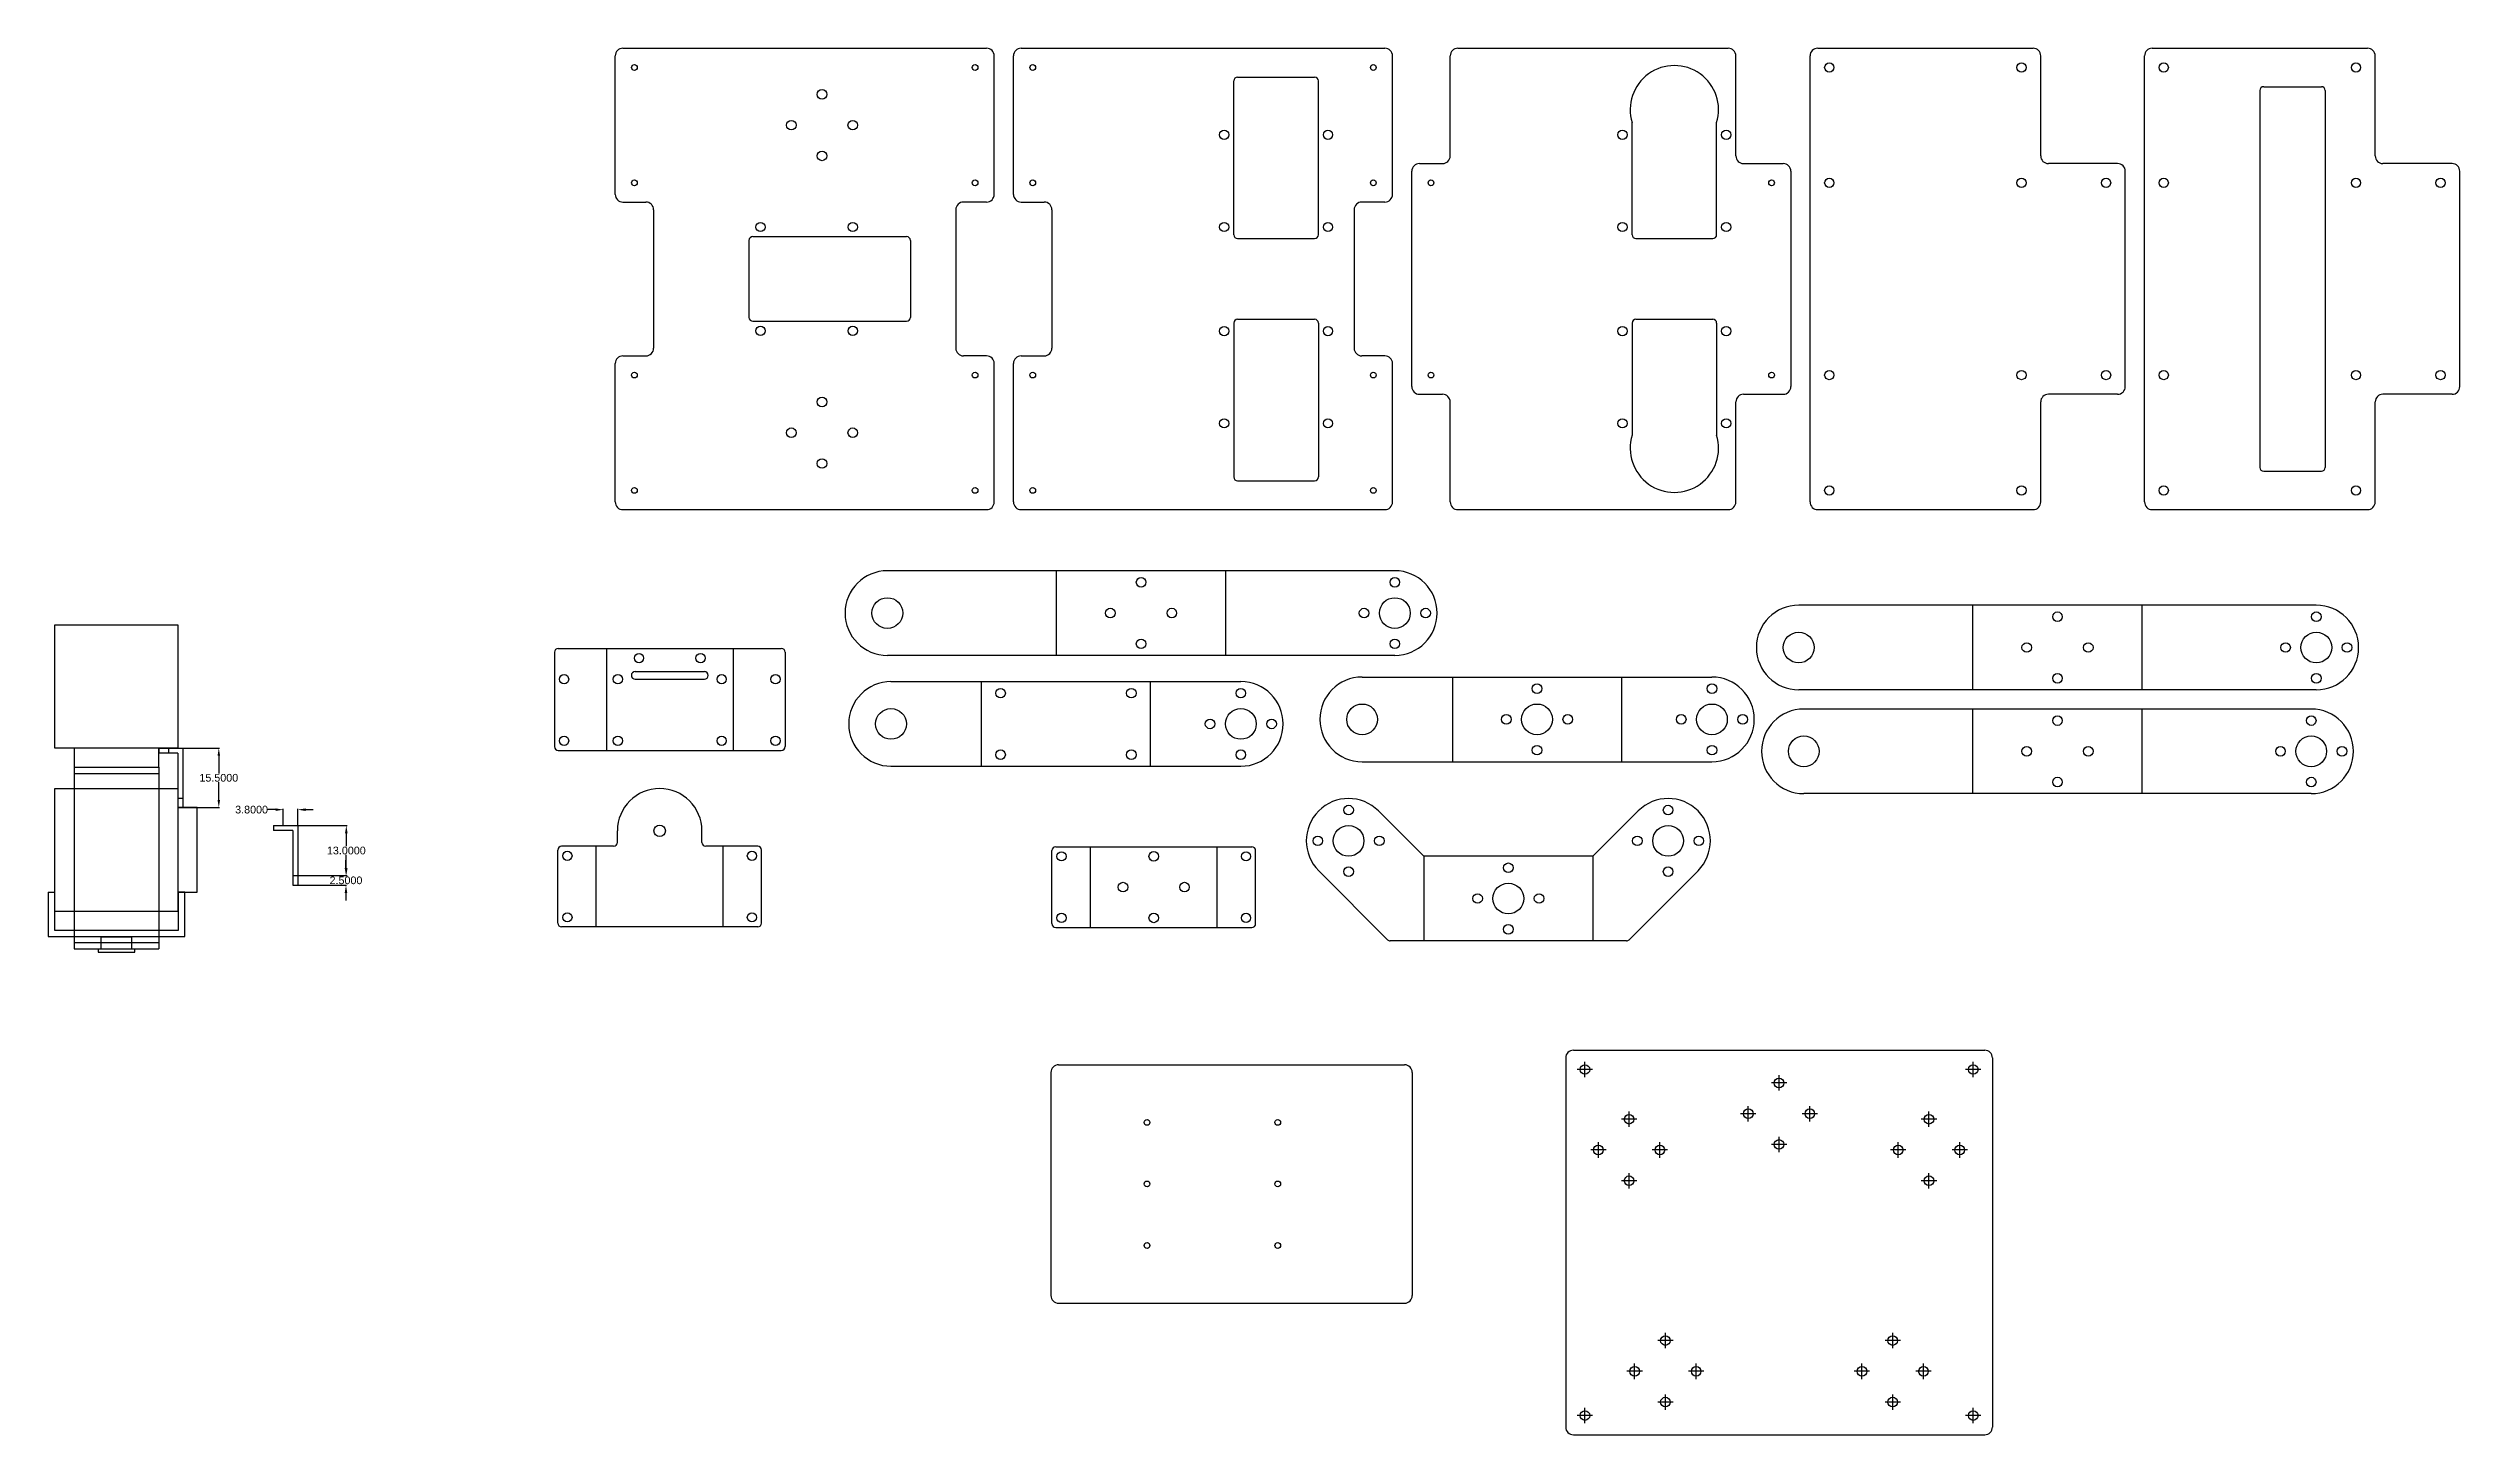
# Model space of a CAD drawing. Header units: millimetres. Extents: x -23 to 1143, y 66 to 426.
# Drawn here: x -23 to 605, y 66 to 426 of the extents above; entities that cross this region are included whole.
import ezdxf

# ---------------------------------------------------------------- set-up
doc = ezdxf.new("R2010")
doc.units = ezdxf.units.MM
doc.header["$MEASUREMENT"] = 0
doc.styles.get("Standard").update_dxf_attribs({"font": 'arial.ttf'})
doc.dimstyles.get("Standard").update_dxf_attribs({"dimtxt": 2, "dimasz": 2, "dimexe": 0.18, "dimexo": 0.0625, "dimgap": 0.09, "dimtad": 0, "dimtih": 1, "dimtoh": 1, "dimdec": 4, "dimzin": 0, "dimdsep": 46, "dimtxsty": 'Standard', "dimcen": 0.09, "dimadec": 0, "dimazin": 0, "dimtfac": 1, "dimtdec": 4, "dimtofl": 0, "dimtmove": 0, "dimatfit": 3, "dimfxl": 1, "dimtolj": 1, "dimtzin": 0, "dimarcsym": 0})

msp = doc.modelspace()

# ---------------------------------------------------------------- blocks, each defined once
blk = doc.blocks.new('*D4')
at = {"color": 0, "lineweight": -2}
for p, q in [((36.41, 228.16), (34.41, 228.16)), ((38.41, 224.08), (38.41, 228.34)), ((42.21, 224.08), (42.21, 228.34)), ((44.21, 228.16), (46.21, 228.16))]:
    blk.add_line(p, q, dxfattribs=at)
at = {"color": 0}
for points in [[(36.41, 228.49), (36.41, 227.82), (38.41, 228.16)], [(44.21, 228.49), (44.21, 227.82), (42.21, 228.16)]]:
    blk.add_solid(points, dxfattribs=at)
at = {"layer": 'Defpoints', "color": 0}
for p in [(38.41, 228.16), (38.41, 224.02), (42.21, 224.02)]:
    blk.add_point(p, dxfattribs=at)
at = {"color": 0, "insert": (30.18, 228.16), "char_height": 2, "attachment_point": 5}
blk.add_mtext('\\A1;3.8000', dxfattribs=at)
blk = doc.blocks.new('*D5')
at = {"color": 0, "lineweight": -2}
for p, q in [((12.4, 244.19), (21.83, 244.19)), ((21.65, 242.19), (21.65, 237.55)), ((21.65, 230.69), (21.65, 235.33)), ((12.4, 228.69), (21.83, 228.69))]:
    blk.add_line(p, q, dxfattribs=at)
at = {"color": 0}
for points in [[(21.32, 242.19), (21.98, 242.19), (21.65, 244.19)], [(21.32, 230.69), (21.98, 230.69), (21.65, 228.69)]]:
    blk.add_solid(points, dxfattribs=at)
at = {"layer": 'Defpoints', "color": 0}
for p in [(12.33, 244.19), (12.33, 228.69), (21.65, 228.69)]:
    blk.add_point(p, dxfattribs=at)
at = {"color": 0, "insert": (21.65, 236.44), "char_height": 2, "attachment_point": 5}
blk.add_mtext('\\A1;15.5000', dxfattribs=at)
blk = doc.blocks.new('*D6')
at = {"color": 0, "lineweight": -2}
for p, q in [((54.73, 213.02), (54.73, 215.02)), ((42.28, 211.02), (54.91, 211.02)), ((42.28, 208.52), (54.91, 208.52)), ((54.73, 206.52), (54.73, 204.52))]:
    blk.add_line(p, q, dxfattribs=at)
at = {"color": 0}
for points in [[(54.39, 213.02), (55.06, 213.02), (54.73, 211.02)], [(54.39, 206.52), (55.06, 206.52), (54.73, 208.52)]]:
    blk.add_solid(points, dxfattribs=at)
at = {"layer": 'Defpoints', "color": 0}
for p in [(42.21, 211.02), (42.21, 208.52), (54.73, 211.02)]:
    blk.add_point(p, dxfattribs=at)
at = {"color": 0, "insert": (54.73, 209.77), "char_height": 2, "attachment_point": 5}
blk.add_mtext('\\A1;2.5000', dxfattribs=at)
blk = doc.blocks.new('*D7')
at = {"color": 0, "lineweight": -2}
for p, q in [((42.28, 224.02), (55, 224.02)), ((54.82, 222.02), (54.82, 218.63)), ((54.82, 213.02), (54.82, 216.41)), ((42.28, 211.02), (55, 211.02))]:
    blk.add_line(p, q, dxfattribs=at)
at = {"color": 0}
for points in [[(54.48, 222.02), (55.15, 222.02), (54.82, 224.02)], [(54.48, 213.02), (55.15, 213.02), (54.82, 211.02)]]:
    blk.add_solid(points, dxfattribs=at)
at = {"layer": 'Defpoints', "color": 0}
for p in [(42.21, 224.02), (42.21, 211.02), (54.82, 211.02)]:
    blk.add_point(p, dxfattribs=at)
at = {"color": 0, "insert": (54.82, 217.52), "char_height": 2, "attachment_point": 5}
blk.add_mtext('\\A1;13.0000', dxfattribs=at)

# ---------------------------------------------------------------- dimensions: what is measured, and where the dimension line sits
for base, p1, p2, picture, middle in [((21.64998, 228.69101), (12.33327, 244.19101), (12.33327, 228.69101), '*D5', (21.64998, 236.44101)), ((54.81565, 211.01988), (42.21266, 224.01988), (42.21266, 211.01988), '*D7', (54.81565, 217.51988))]:
    dim = msp.add_linear_dim(base=base, p1=p1, p2=p2, angle=90, dimstyle='Standard')
    dim.commit()
    dim.dimension.update_dxf_attribs({"geometry": picture, "text_midpoint": middle})
dim = msp.add_linear_dim(base=(38.41266, 228.15521), p1=(42.21266, 224.01988), p2=(38.41266, 224.01988), dimstyle='Standard')
dim.commit()
dim.dimension.update_dxf_attribs({"geometry": '*D4', "text_midpoint": (30.17532, 228.15521)})
dim = msp.add_linear_dim(base=(54.72787, 211.01988), p1=(42.21266, 208.51988), p2=(42.21266, 211.01988), angle=90, dimstyle='Standard')
dim.commit()
dim.dimension.update_dxf_attribs({"geometry": '*D6', "text_midpoint": (54.72787, 209.76988), "dimtype": 160})

# ---------------------------------------------------------------- linework, layer by layer
for p, q in [((124.76104, 388.18385), (124.76104, 424.18385)), ((126.76104, 426.18385), (221.36104, 426.18385)), ((223.36104, 388.18385), (223.36104, 424.18385)), ((228.36104, 388.18385), (228.36104, 424.18385)), ((230.36104, 426.18385), (324.96104, 426.18385)), ((326.96104, 388.18385), (326.96104, 424.18385)), ((341.96104, 398.18385), (341.96104, 424.18385)), ((343.96104, 426.18385), (414.26104, 426.18385)), ((416.26104, 398.18385), (416.26104, 424.18385)), ((435.56104, 308.18385), (435.56104, 424.18385)), ((437.56104, 426.18385), (493.56104, 426.18385)), ((495.56104, 398.18385), (495.56104, 424.18385)), ((522.56104, 308.18385), (522.56104, 424.18385)), ((524.56104, 426.18385), (580.56104, 426.18385)), ((582.56104, 398.18385), (582.56104, 424.18385)), ((285.66104, 377.68385), (285.66104, 417.68385)), ((286.66104, 418.68385), (306.66104, 418.68385)), ((307.66104, 377.68385), (307.66104, 417.68385)), ((552.56104, 415.18385), (552.56104, 317.18385)), ((553.56104, 416.18385), (568.56104, 416.18385)), ((569.56104, 415.18385), (569.56104, 317.18385)), ((389.26104, 377.68385), (389.26104, 406.82975)), ((411.26104, 377.68385), (411.26104, 406.82975)), ((333.96104, 396.18385), (339.96104, 396.18385)), ((418.26104, 396.18385), (428.56104, 396.18385)), ((515.56104, 396.18385), (497.56104, 396.18385)), ((602.56104, 396.18385), (584.56104, 396.18385)), ((331.96104, 338.18385), (331.96104, 394.18385)), ((430.56104, 394.18385), (430.56104, 338.18385)), ((517.56104, 338.18385), (517.56104, 394.18385)), ((604.56104, 338.18385), (604.56104, 394.18385)), ((126.76104, 386.18385), (132.76104, 386.18385)), ((134.76104, 384.18385), (134.76104, 348.18385)), ((213.36104, 384.18385), (213.36104, 348.18385)), ((221.36104, 386.18385), (215.36104, 386.18385)), ((230.36104, 386.18385), (236.36104, 386.18385)), ((238.36104, 384.18385), (238.36104, 348.18385)), ((316.96104, 384.18385), (316.96104, 348.18385)), ((324.96104, 386.18385), (318.96104, 386.18385)), ((160.56104, 377.18385), (200.56104, 377.18385)), ((286.66104, 376.68385), (306.66104, 376.68385)), ((390.26104, 376.68385), (410.26104, 376.68385)), ((159.56104, 376.18385), (159.56104, 356.18385)), ((159.56104, 376.18385), (159.56104, 356.18385)), ((201.56104, 376.18385), (201.56104, 356.18385)), ((160.56104, 355.18385), (200.56104, 355.18385)), ((285.66104, 354.68385), (285.66104, 314.68385)), ((286.66104, 355.68385), (306.66104, 355.68385)), ((307.66104, 354.68385), (307.66104, 314.68385)), ((389.26104, 354.68385), (389.26104, 325.53795)), ((390.26104, 355.68385), (410.26104, 355.68385)), ((411.26104, 354.68385), (411.26104, 325.53795)), ((126.76104, 346.18385), (132.76104, 346.18385)), ((221.36104, 346.18385), (215.36104, 346.18385)), ((230.36104, 346.18385), (236.36104, 346.18385)), ((324.96104, 346.18385), (318.96104, 346.18385)), ((124.76104, 308.18385), (124.76104, 344.18385)), ((223.36104, 308.18385), (223.36104, 344.18385)), ((228.36104, 308.18385), (228.36104, 344.18385)), ((326.96104, 308.18385), (326.96104, 344.18385)), ((333.96104, 336.18385), (339.96104, 336.18385)), ((341.96104, 308.18385), (341.96104, 334.18385)), ((416.26104, 308.18385), (416.26104, 334.18385)), ((418.26104, 336.18385), (428.56104, 336.18385)), ((495.56104, 308.18385), (495.56104, 334.18385)), ((515.56104, 336.18385), (497.56104, 336.18385)), ((582.56104, 308.18385), (582.56104, 334.18385)), ((602.56104, 336.18385), (584.56104, 336.18385)), ((286.66104, 313.68385), (306.66104, 313.68385)), ((553.56104, 316.18385), (568.56104, 316.18385)), ((126.76104, 306.18385), (221.36104, 306.18385)), ((230.36104, 306.18385), (324.96104, 306.18385)), ((343.96104, 306.18385), (414.26104, 306.18385)), ((437.56104, 306.18385), (493.56104, 306.18385)), ((524.56104, 306.18385), (580.56104, 306.18385)), ((327.55593, 290.28689), (195.55593, 290.28689)), ((239.55593, 268.28689), (239.55593, 290.28689)), ((283.55593, 268.28689), (283.55593, 290.28689)), ((-20.96673, 244.19101), (-20.96673, 276.19101)), ((-20.96673, 276.19101), (11.03327, 276.19101)), ((11.03327, 276.19101), (11.03327, 244.19101)), ((567.24461, 281.32902), (432.60461, 281.32902)), ((477.92461, 259.32902), (477.92461, 281.32902)), ((521.92461, 259.32902), (521.92461, 281.32902)), ((109.96216, 270.0775), (167.96216, 270.0775)), ((122.46216, 270.0775), (122.46216, 243.5775)), ((155.46216, 270.0775), (155.46216, 243.5775)), ((108.96216, 269.0775), (108.96216, 244.5775)), ((129.96216, 264.0775), (147.96216, 264.0775)), ((168.96216, 269.0775), (168.96216, 244.5775)), ((327.55593, 268.28689), (195.55593, 268.28689)), ((129.96216, 262.0775), (147.96216, 262.0775)), ((196.50001, 261.45895), (287.50001, 261.45895)), ((220.00001, 239.45895), (220.00001, 261.45895)), ((264.00001, 239.45895), (264.00001, 261.45895)), ((319.04317, 262.63626), (410.04317, 262.63626)), ((342.54317, 262.63626), (342.54317, 240.63626)), ((386.54317, 262.63626), (386.54317, 240.63626)), ((567.24461, 259.32902), (432.60461, 259.32902)), ((565.92461, 254.32902), (433.92461, 254.32902)), ((477.92461, 232.32902), (477.92461, 254.32902)), ((521.92461, 232.32902), (521.92461, 254.32902)), ((11.03327, 244.19101), (-20.96673, 244.19101)), ((6.03327, 244.19101), (-15.96673, 244.19101)), ((-15.96673, 244.19101), (-15.96673, 239.19101)), ((-15.96673, 239.19101), (6.03327, 239.19101)), ((-15.96673, 239.19101), (-15.96673, 191.99101)), ((6.03327, 239.19101), (6.03327, 244.19101)), ((6.03327, 244.19101), (12.33327, 244.19101)), ((6.03327, 244.19101), (6.03327, 242.89101)), ((11.03327, 242.89101), (6.03327, 242.89101)), ((6.03327, 239.19101), (6.03327, 191.99101)), ((10.39827, 242.89101), (6.66827, 242.89101)), ((8.53327, 244.19101), (8.53327, 242.89101)), ((11.03327, 242.89101), (11.03327, 228.69101)), ((12.33327, 244.19101), (12.33327, 228.69101)), ((109.96216, 243.5775), (167.96216, 243.5775)), ((196.50001, 239.45895), (287.50001, 239.45895)), ((319.04317, 240.63626), (410.04317, 240.63626)), ((-20.96673, 201.69101), (-20.96673, 233.69101)), ((-20.96673, 233.69101), (11.03327, 233.69101)), ((-15.96673, 237.59101), (6.03327, 237.59101)), ((11.03327, 233.69101), (11.03327, 201.69101)), ((565.92461, 232.32902), (433.92461, 232.32902)), ((11.03327, 231.19101), (12.33327, 231.19101)), ((16.03327, 228.69101), (11.03327, 228.69101)), ((11.03327, 228.69101), (11.03327, 206.69101)), ((11.03327, 228.69101), (12.33327, 228.69101)), ((11.03327, 228.69101), (12.33327, 228.69101)), ((16.03327, 206.69101), (16.03327, 228.69101)), ((323.30136, 227.82641), (335.07954, 216.04823)), ((390.85771, 227.82641), (379.07954, 216.04823)), ((35.91266, 224.01988), (42.21266, 224.01988)), ((35.91266, 224.01988), (35.91266, 222.71988)), ((40.91266, 222.71988), (35.91266, 222.71988)), ((40.27766, 222.71988), (36.54766, 222.71988)), ((40.91266, 222.71988), (40.91266, 208.51988)), ((42.21266, 224.01988), (42.21266, 208.51988)), ((125.32791, 219.65357), (125.32791, 222.65357)), ((147.32791, 219.65357), (147.32791, 222.65357)), ((109.82791, 198.65357), (109.82791, 217.65357)), ((124.32791, 218.65357), (110.82791, 218.65357)), ((119.82791, 197.65357), (119.82791, 218.65357)), ((161.82791, 218.65357), (148.32791, 218.65357)), ((152.82791, 197.65357), (152.82791, 218.65357)), ((162.82791, 198.65357), (162.82791, 217.65357)), ((238.35108, 198.51098), (238.35108, 217.51098)), ((239.35108, 218.51098), (290.35108, 218.51098)), ((248.35108, 197.51098), (248.35108, 218.51098)), ((281.35108, 197.51098), (281.35108, 218.51098)), ((291.35108, 198.51098), (291.35108, 217.51098)), ((335.07954, 216.04823), (335.07954, 194.04823)), ((379.07954, 216.04823), (335.07954, 216.04823)), ((379.07954, 216.04823), (379.07954, 194.04823)), ((40.91266, 211.01988), (42.21266, 211.01988)), ((40.91266, 208.51988), (42.21266, 208.51988)), ((40.91266, 208.51988), (42.21266, 208.51988)), ((307.74501, 212.27006), (325.67395, 194.34113)), ((406.41406, 212.27006), (388.48513, 194.34113)), ((-22.71673, 206.69101), (-22.71673, 195.19101)), ((-22.71673, 206.69101), (-21.11673, 206.69101)), ((-21.11673, 206.69101), (-21.11673, 196.79101)), ((11.03327, 201.69101), (-20.96673, 201.69101)), ((11.03327, 206.69101), (16.03327, 206.69101)), ((12.78327, 206.69101), (11.18327, 206.69101)), ((11.18327, 196.79101), (11.18327, 206.69101)), ((12.78327, 195.19101), (12.78327, 206.69101)), ((-22.71673, 195.19101), (12.78327, 195.19101)), ((-21.11673, 196.79101), (11.18327, 196.79101)), ((-8.96673, 195.09101), (-0.96673, 195.09101)), ((-8.96673, 191.99101), (-8.96673, 195.09101)), ((-0.96673, 191.99101), (-0.96673, 195.09101)), ((161.82791, 197.65357), (110.82791, 197.65357)), ((239.35108, 197.51098), (290.35108, 197.51098)), ((-15.96673, 193.59101), (6.03327, 193.59101)), ((-15.96673, 191.99101), (6.03327, 191.99101)), ((-9.71673, 191.99101), (-9.71673, 191.12101)), ((-9.71673, 191.99101), (-0.21673, 191.99101)), ((-9.71673, 191.12101), (-0.21673, 191.12101)), ((-0.21673, 191.12101), (-0.21673, 191.99101)), ((387.77802, 194.04823), (326.38105, 194.04823)), ((371.99719, 163.58869), (371.99719, 67.58869)), ((373.99719, 165.58869), (480.99719, 165.58869)), ((482.99719, 163.58869), (482.99719, 67.58869)), ((238.0908, 159.8148), (238.0908, 101.8148)), ((240.0908, 161.8148), (330.0908, 161.8148)), ((332.0908, 159.8148), (332.0908, 101.8148)), ((378.99719, 160.58869), (374.99719, 160.58869)), ((376.99719, 158.58869), (376.99719, 162.58869)), ((429.49719, 157.08869), (425.49719, 157.08869)), ((427.49719, 155.08869), (427.49719, 159.08869)), ((479.99719, 160.58869), (475.99719, 160.58869)), ((477.99719, 158.58869), (477.99719, 162.58869)), ((419.49719, 147.08869), (419.49719, 151.08869)), ((435.49719, 147.08869), (435.49719, 151.08869)), ((390.49719, 147.65119), (386.49719, 147.65119)), ((388.49719, 145.65119), (388.49719, 149.65119)), ((421.49719, 149.08869), (417.49719, 149.08869)), ((437.49719, 149.08869), (433.49719, 149.08869)), ((468.49719, 147.65119), (464.49719, 147.65119)), ((466.49719, 145.65119), (466.49719, 149.65119)), ((382.49719, 139.65119), (378.49719, 139.65119)), ((380.49719, 137.65119), (380.49719, 141.65119)), ((398.49719, 139.65119), (394.49719, 139.65119)), ((396.49719, 137.65119), (396.49719, 141.65119)), ((429.49719, 141.08869), (425.49719, 141.08869)), ((427.49719, 139.08869), (427.49719, 143.08869)), ((460.49719, 139.65119), (456.49719, 139.65119)), ((458.49719, 137.65119), (458.49719, 141.65119)), ((476.49719, 139.65119), (472.49719, 139.65119)), ((474.49719, 137.65119), (474.49719, 141.65119)), ((388.49719, 129.65119), (388.49719, 133.65119)), ((466.49719, 129.65119), (466.49719, 133.65119)), ((390.49719, 131.65119), (386.49719, 131.65119)), ((468.49719, 131.65119), (464.49719, 131.65119)), ((240.0908, 99.8148), (330.0908, 99.8148)), ((399.93469, 90.08869), (395.93469, 90.08869)), ((397.93469, 88.08869), (397.93469, 92.08869)), ((459.05969, 90.08869), (455.05969, 90.08869)), ((457.05969, 88.08869), (457.05969, 92.08869)), ((391.93469, 82.08869), (387.93469, 82.08869)), ((389.93469, 80.08869), (389.93469, 84.08869)), ((407.93469, 82.08869), (403.93469, 82.08869)), ((405.93469, 80.08869), (405.93469, 84.08869)), ((451.05969, 82.08869), (447.05969, 82.08869)), ((449.05969, 80.08869), (449.05969, 84.08869)), ((467.05969, 82.08869), (463.05969, 82.08869)), ((465.05969, 80.08869), (465.05969, 84.08869)), ((397.93469, 72.08869), (397.93469, 76.08869)), ((457.05969, 72.08869), (457.05969, 76.08869)), ((378.99719, 70.58869), (374.99719, 70.58869)), ((376.99719, 68.58869), (376.99719, 72.58869)), ((399.93469, 74.08869), (395.93469, 74.08869)), ((459.05969, 74.08869), (455.05969, 74.08869)), ((479.99719, 70.58869), (475.99719, 70.58869)), ((477.99719, 68.58869), (477.99719, 72.58869)), ((373.99719, 65.58869), (480.99719, 65.58869))]:
    msp.add_line(p, q)
for centre, radius in [((129.76104, 421.18385), 0.75), ((218.36104, 421.18385), 0.75), ((233.36104, 421.18385), 0.75), ((321.96104, 421.18385), 0.75), ((440.56104, 421.18385), 1.2), ((490.56104, 421.18385), 1.2), ((527.56104, 421.18385), 1.2), ((577.56104, 421.18385), 1.2), ((178.56104, 414.18385), 1.25), ((170.56104, 406.18385), 1.25), ((186.56104, 406.18385), 1.25), ((283.16104, 403.68385), 1.2), ((310.16104, 403.68385), 1.2), ((386.76104, 403.68385), 1.2), ((413.76104, 403.68385), 1.2), ((178.56104, 398.18385), 1.25), ((129.76104, 391.18385), 0.75), ((218.36104, 391.18385), 0.75), ((233.36104, 391.18385), 0.75), ((321.96104, 391.18385), 0.75), ((336.96104, 391.18385), 0.75), ((425.56104, 391.18385), 0.75), ((440.56104, 391.18385), 1.2), ((490.56104, 391.18385), 1.2), ((512.56104, 391.18385), 1.2), ((527.56104, 391.18385), 1.2), ((577.56104, 391.18385), 1.2), ((599.56104, 391.18385), 1.2), ((162.56104, 379.68385), 1.2), ((186.56104, 379.68385), 1.2), ((283.16104, 379.68385), 1.2), ((310.16104, 379.68385), 1.2), ((386.76104, 379.68385), 1.2), ((413.76104, 379.68385), 1.2), ((162.56104, 352.68385), 1.2), ((186.56104, 352.68385), 1.2), ((283.16104, 352.62135), 1.2), ((310.16104, 352.62135), 1.2), ((386.76104, 352.62135), 1.2), ((413.76104, 352.62135), 1.2), ((129.76104, 341.18385), 0.75), ((218.36104, 341.18385), 0.75), ((233.36104, 341.18385), 0.75), ((321.96104, 341.18385), 0.75), ((336.96104, 341.18385), 0.75), ((425.56104, 341.18385), 0.75), ((440.56104, 341.18385), 1.2), ((490.56104, 341.18385), 1.2), ((512.56104, 341.18385), 1.2), ((527.56104, 341.18385), 1.2), ((577.56104, 341.18385), 1.2), ((599.56104, 341.18385), 1.2), ((178.56104, 334.18385), 1.25), ((170.56104, 326.18385), 1.25), ((186.56104, 326.18385), 1.25), ((283.16104, 328.62135), 1.2), ((310.16104, 328.62135), 1.2), ((386.76104, 328.62135), 1.2), ((413.76104, 328.62135), 1.2), ((178.56104, 318.18385), 1.25), ((129.76104, 311.18385), 0.75), ((218.36104, 311.18385), 0.75), ((233.36104, 311.18385), 0.75), ((321.96104, 311.18385), 0.75), ((440.56104, 311.18385), 1.2), ((490.56104, 311.18385), 1.2), ((527.56104, 311.18385), 1.2), ((577.56104, 311.18385), 1.2), ((195.55593, 279.28689), 4), ((261.55593, 287.28689), 1.25), ((327.55593, 279.28689), 4), ((327.55593, 287.28689), 1.25), ((253.55593, 279.28689), 1.25), ((269.55593, 279.28689), 1.25), ((319.55593, 279.28689), 1.25), ((335.55593, 279.28689), 1.25), ((499.92461, 278.32902), 1.25), ((567.24461, 278.32902), 1.25), ((261.55593, 271.28689), 1.25), ((327.55593, 271.28689), 1.25), ((432.60461, 270.32902), 4), ((491.92461, 270.32902), 1.25), ((507.92461, 270.32902), 1.25), ((559.24461, 270.32902), 1.25), ((567.24461, 270.32902), 4), ((575.24461, 270.32902), 1.25), ((130.96216, 267.5775), 1.2), ((146.96216, 267.5775), 1.2), ((499.92461, 262.32902), 1.25), ((567.24461, 262.32902), 1.25), ((111.46216, 262.0775), 1.2), ((125.46216, 262.0775), 1.2), ((152.46216, 262.0775), 1.2), ((166.46216, 262.0775), 1.2), ((225.00001, 258.45895), 1.25), ((259.00001, 258.45895), 1.25), ((287.50001, 258.45895), 1.25), ((364.54317, 259.63626), 1.25), ((410.04317, 259.63626), 1.25), ((196.50001, 250.45895), 4), ((279.50001, 250.45895), 1.25), ((287.50001, 250.45895), 4), ((295.50001, 250.45895), 1.25), ((319.04317, 251.63626), 4), ((356.54317, 251.63626), 1.25), ((364.54317, 251.63626), 4), ((372.54317, 251.63626), 1.25), ((402.04317, 251.63626), 1.25), ((410.04317, 251.63626), 4), ((418.04317, 251.63626), 1.25), ((499.92461, 251.32902), 1.25), ((565.92461, 251.32902), 1.25), ((111.46216, 246.0775), 1.2), ((125.46216, 246.0775), 1.2), ((152.46216, 246.0775), 1.2), ((166.46216, 246.0775), 1.2), ((364.54317, 243.63626), 1.25), ((410.04317, 243.63626), 1.25), ((433.92461, 243.32902), 4), ((565.92461, 243.32902), 4), ((225.00001, 242.45895), 1.25), ((259.00001, 242.45895), 1.25), ((287.50001, 242.45895), 1.25), ((491.92461, 243.32902), 1.25), ((507.92461, 243.32902), 1.25), ((557.92461, 243.32902), 1.25), ((573.92461, 243.32902), 1.25), ((499.92461, 235.32902), 1.25), ((565.92461, 235.32902), 1.25), ((315.52319, 228.04823), 1.25), ((398.63589, 228.04823), 1.25), ((136.32791, 222.65357), 1.5), ((307.52319, 220.04823), 1.25), ((315.52319, 220.04823), 4), ((323.52319, 220.04823), 1.25), ((390.63589, 220.04823), 1.25), ((398.63589, 220.04823), 4), ((406.63589, 220.04823), 1.25), ((112.32791, 216.15357), 1.2), ((160.32791, 216.15357), 1.2), ((240.85108, 216.01098), 1.2), ((264.85108, 216.01098), 1.25), ((288.85108, 216.01098), 1.2), ((315.52319, 212.04823), 1.25), ((357.07954, 213.04823), 1.25), ((398.63589, 212.04823), 1.25), ((256.85108, 208.01098), 1.25), ((272.85108, 208.01098), 1.25), ((357.07954, 205.04823), 4), ((112.32791, 200.15357), 1.2), ((160.32791, 200.15357), 1.2), ((240.85108, 200.01098), 1.2), ((264.85108, 200.01098), 1.25), ((288.85108, 200.01098), 1.2), ((349.07954, 205.04823), 1.25), ((365.07954, 205.04823), 1.25), ((357.07954, 197.04823), 1.25), ((376.99719, 160.58869), 1.25), ((427.49719, 157.08869), 1.25), ((477.99719, 160.58869), 1.25), ((263.0908, 146.8148), 0.75), ((297.0908, 146.8148), 0.75), ((388.49719, 147.65119), 1.25), ((419.49719, 149.08869), 1.25), ((435.49719, 149.08869), 1.25), ((466.49719, 147.65119), 1.25), ((380.49719, 139.65119), 1.25), ((396.49719, 139.65119), 1.25), ((427.49719, 141.08869), 1.25), ((458.49719, 139.65119), 1.25), ((474.49719, 139.65119), 1.25), ((388.49719, 131.65119), 1.25), ((466.49719, 131.65119), 1.25), ((263.0908, 130.8148), 0.75), ((297.0908, 130.8148), 0.75), ((263.0908, 114.8148), 0.75), ((297.0908, 114.8148), 0.75), ((397.93469, 90.08869), 1.25), ((457.05969, 90.08869), 1.25), ((389.93469, 82.08869), 1.25), ((405.93469, 82.08869), 1.25), ((449.05969, 82.08869), 1.25), ((465.05969, 82.08869), 1.25), ((397.93469, 74.08869), 1.25), ((457.05969, 74.08869), 1.25), ((376.99719, 70.58869), 1.25), ((477.99719, 70.58869), 1.25)]:
    msp.add_circle(centre, radius)
for centre, radius, start, end in [((126.76104, 424.18385), 2, 90, 180), ((221.36104, 424.18385), 2, 0, 90), ((230.36104, 424.18385), 2, 90, 180), ((324.96104, 424.18385), 2, 0, 90), ((343.96104, 424.18385), 2, 90, 180), ((400.26104, 410.18385), 11.5, 343.04257371, 196.95742629), ((414.26104, 424.18385), 2, 0, 90), ((437.56104, 424.18385), 2, 90, 180), ((493.56104, 424.18385), 2, 0, 90), ((524.56104, 424.18385), 2, 90, 180), ((580.56104, 424.18385), 2, 0, 90), ((286.66104, 417.68385), 1, 90, 180), ((306.66104, 417.68385), 1, 0, 90), ((553.56104, 415.18385), 1, 90, 180), ((568.56104, 415.18385), 1, 360, 90), ((333.96104, 394.18385), 2, 90, 180), ((339.96104, 398.18385), 2, 270, 0), ((418.26104, 398.18385), 2, 180, 270), ((428.56104, 394.18385), 2, 0, 90), ((497.56104, 398.18385), 2, 180, 270), ((515.56104, 394.18385), 2, 0, 90), ((584.56104, 398.18385), 2, 180, 270), ((602.56104, 394.18385), 2, 0, 90), ((126.76104, 388.18385), 2, 180, 270), ((132.76104, 384.18385), 2, 0, 90), ((215.36104, 384.18385), 2, 90, 180), ((221.36104, 388.18385), 2, 270, 0), ((230.36104, 388.18385), 2, 180, 270), ((236.36104, 384.18385), 2, 0, 90), ((318.96104, 384.18385), 2, 90, 180), ((324.96104, 388.18385), 2, 270, 0), ((160.56104, 376.18385), 1, 90, 180), ((200.56104, 376.18385), 1, 0, 90), ((286.66104, 377.68385), 1, 180, 270), ((306.66104, 377.68385), 1, 270, 0), ((390.26104, 377.68385), 1, 180, 270), ((410.26104, 377.68385), 1, 270, 0), ((160.56104, 356.18385), 1, 180, 270), ((200.56104, 356.18385), 1, 270, 0), ((286.66104, 354.68385), 1, 90, 180), ((306.66104, 354.68385), 1, 0, 90), ((390.26104, 354.68385), 1, 90, 180), ((410.26104, 354.68385), 1, 0, 90), ((126.76104, 344.18385), 2, 90, 180), ((132.76104, 348.18385), 2, 270, 0), ((215.36104, 348.18385), 2, 180, 270), ((221.36104, 344.18385), 2, 0, 90), ((230.36104, 344.18385), 2, 90, 180), ((236.36104, 348.18385), 2, 270, 0), ((318.96104, 348.18385), 2, 180, 270), ((324.96104, 344.18385), 2, 0, 90), ((333.96104, 338.18385), 2, 180, 270), ((339.96104, 334.18385), 2, 0, 90), ((418.26104, 334.18385), 2, 90, 180), ((428.56104, 338.18385), 2, 270, 0), ((497.56104, 334.18385), 2, 90, 180), ((515.56104, 338.18385), 2, 270, 0), ((584.56104, 334.18385), 2, 90, 180), ((602.56104, 338.18385), 2, 270, 0), ((400.26104, 322.18385), 11.5, 163.04257371, 16.95742629), ((286.66104, 314.68385), 1, 180, 270), ((306.66104, 314.68385), 1, 270, 0), ((553.56104, 317.18385), 1, 180, 270), ((568.56104, 317.18385), 1, 270, 360), ((126.76104, 308.18385), 2, 180, 270), ((221.36104, 308.18385), 2, 270, 0), ((230.36104, 308.18385), 2, 180, 270), ((324.96104, 308.18385), 2, 270, 0), ((343.96104, 308.18385), 2, 180, 270), ((414.26104, 308.18385), 2, 270, 0), ((437.56104, 308.18385), 2, 180, 270), ((493.56104, 308.18385), 2, 270, 0), ((524.56104, 308.18385), 2, 180, 270), ((580.56104, 308.18385), 2, 270, 0), ((195.55593, 279.28689), 11, 90, 270), ((327.55593, 279.28689), 11, 270, 90), ((432.60461, 270.32902), 11, 90, 270), ((567.24461, 270.32902), 11, 270, 90), ((109.96216, 269.0775), 1, 90, 180), ((167.96216, 269.0775), 1, 0, 90), ((129.96216, 263.0775), 1, 90, 180), ((147.96216, 263.0775), 1, 0, 90), ((129.96216, 263.0775), 1, 180, 270), ((147.96216, 263.0775), 1, 270, 0), ((196.50001, 250.45895), 11, 90, 270), ((287.50001, 250.45895), 11, 270, 90), ((319.04317, 251.63626), 11, 90, 270), ((410.04317, 251.63626), 11, 270, 90), ((433.92461, 243.32902), 11, 90, 270), ((565.92461, 243.32902), 11, 270, 90), ((109.96216, 244.5775), 1, 180, 270), ((167.96216, 244.5775), 1, 270, 0), ((136.32791, 222.65357), 11, 0, 180), ((315.52319, 220.04823), 11, 45, 225), ((398.63589, 220.04823), 11, 315, 135), ((124.32791, 219.65357), 1, 270, 0), ((148.32791, 219.65357), 1, 180, 270), ((110.82791, 217.65357), 1, 90, 180), ((161.82791, 217.65357), 1, 0, 90), ((239.35108, 217.51098), 1, 90, 180), ((290.35108, 217.51098), 1, 0, 90), ((110.82791, 198.65357), 1, 180, 270), ((161.82791, 198.65357), 1, 270, 0), ((239.35108, 198.51098), 1, 180, 270), ((290.35108, 198.51098), 1, 270, 0), ((326.38105, 195.04823), 1, 225, 270), ((387.77802, 195.04823), 1, 270, 315), ((373.99719, 163.58869), 2, 90, 180), ((480.99719, 163.58869), 2, 0, 90), ((240.0908, 159.8148), 2, 90, 180), ((330.0908, 159.8148), 2, 0, 90), ((240.0908, 101.8148), 2, 180, 270), ((330.0908, 101.8148), 2, 270, 0), ((373.99719, 67.58869), 2, 180, 270), ((480.99719, 67.58869), 2, 270, 0)]:
    msp.add_arc(centre, radius, start, end)

msp.set_redraw_order([(e.dxf.handle, doc.entitydb.next_handle()) for e in msp.query("TEXT MTEXT ATTDEF DIMENSION ARC_DIMENSION")])  # texts and dimensions are drawn at this point

doc.saveas('drawing.dxf')
